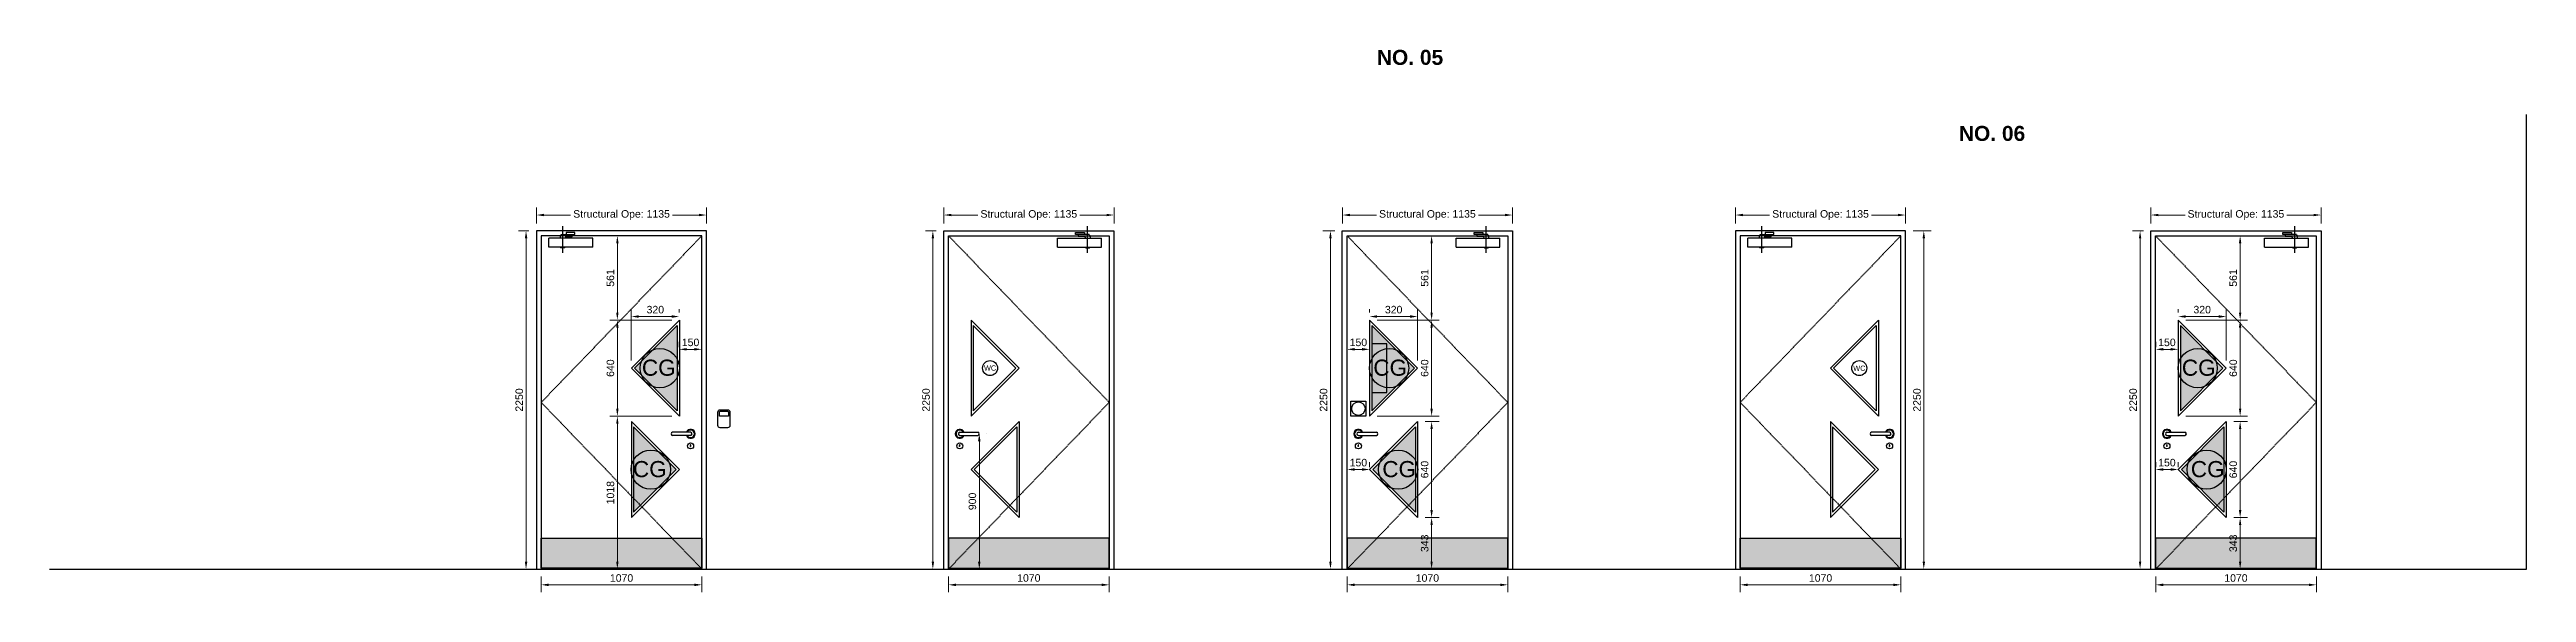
# Model space of a CAD drawing. Header units: inches. Extents: x -48459 to 205009, y 10398 to 54474.
# Drawn here: x 78945 to 95457, y 24313 to 27925 of the extents above; entities that cross this region are included whole.
import ezdxf

# ---------------------------------------------------------------- set-up
doc = ezdxf.new("R2010")
doc.units = ezdxf.units.IN
doc.header["$MEASUREMENT"] = 0
doc.linetypes.add('14-08 - Household Unit Master X-ref$0$DASHED2', pattern=[9.525, 6.35, -3.175])
for name, color, linetype in [('AR- ROOM NAMES', 3, 'Continuous'), ('AR-DOOR-', 8, 'Continuous'), ('AR-DOOR-HATCH', 9, 'Continuous'), ('AR-TEXT-DOORS', 8, 'Continuous'), ('AR-WALL-EXLF-2', 2, 'Continuous'), ('MS-DIM', 8, 'Continuous'), ('QSS ELEVATION 2', 2, 'Continuous'), ('QSS ELEVATION 4', 8, 'Continuous')]:
    doc.layers.add(name, color=color, linetype=linetype)
doc.layers.add('Non Plotted', color=255, linetype='Continuous', lineweight=5, plot=False)
doc.styles.add('Arial', font='arial.ttf')
doc.styles.add('MS_1.200_6.0mm', font='arial.ttf', dxfattribs={"height": 1200})
doc.styles.add('PS_5mm', font='arial.ttf', dxfattribs={"height": 5})
doc.dimstyles.new('MS_1.20_2.5mm', dxfattribs={"dimtxt": 50, "dimasz": 50, "dimexe": 50, "dimexo": 50, "dimgap": 20, "dimtad": 1, "dimtoh": 1, "dimdec": 0, "dimdsep": 46, "dimtxsty": 'Arial', "dimcen": 50, "dimclrd": 256, "dimclre": 256, "dimclrt": 4, "dimadec": 0, "dimazin": 0, "dimtfac": 1, "dimtdec": 0, "dimtix": 1, "dimtmove": 2, "dimatfit": 2, "dimfxl": 1, "dimlwd": 18, "dimlwe": 18, "dimarcsym": 0})

msp = doc.modelspace()

# ---------------------------------------------------------------- texts
at = {"layer": 'AR-TEXT-DOORS', "width": 502.397, "style": 'MS_1.200_6.0mm'}
for s, insert, char_height, attachment_point in [('CG', (83118.5, 25861.7), 107.35, 3), ('WC', (85174.1, 25823.1), 35, 1), ('CG', (87769.4, 25861.7), 107.35, 1), ('WC', (90968.7, 25821.7), 35, 1), ('CG', (93159.5, 25861.7), 107.35, 1), ('CG', (83058.7, 25186.7), 107.35, 3), ('CG', (87829.2, 25186.7), 107.35, 1), ('CG', (93219.2, 25186.7), 107.35, 1)]:
    msp.add_mtext(s, dxfattribs=dict(at, insert=insert, char_height=char_height, attachment_point=attachment_point))
at = {"layer": 'Non Plotted', "char_height": 200, "width": 1854.146, "attachment_point": 1, "style": 'PS_5mm'}
for s, insert in [('{\\fArial|b1|i0|c0|p34;\\H0.5x;NO. 05}', (87792.8, 27923.3)), ('{\\fArial|b1|i0|c0|p34;\\H0.5x;NO. 06}', (91672.8, 27417.1))]:
    msp.add_mtext(s, dxfattribs=dict(at, insert=insert))

# ---------------------------------------------------------------- blocks, each defined once
blk = doc.blocks.new('*D275')
at = {"layer": 'Defpoints', "color": 0, "transparency": 16777216}
for p in [(86041, 26824), (84906, 26718), (86041, 26718)]:
    blk.add_point(p, dxfattribs=at)
at = {"layer": 'MS-DIM', "lineweight": 18, "transparency": 16777216}
for p, q in [((84906, 26768), (84906, 26874)), ((84956, 26824), (85134, 26824)), ((85991, 26824), (85812, 26824)), ((86041, 26768), (86041, 26874))]:
    blk.add_line(p, q, dxfattribs=at)
at = {"layer": 'MS-DIM', "transparency": 16777216}
for points in [[(84956, 26832), (84956, 26816), (84906, 26824)], [(85991, 26832), (85991, 26816), (86041, 26824)]]:
    blk.add_solid(points, dxfattribs=at)
at = {"layer": 'MS-DIM', "color": 4, "transparency": 16777216, "insert": (85473, 26824), "char_height": 50, "attachment_point": 5, "style": 'Arial'}
blk.add_mtext('Structural Ope: 1135', dxfattribs=at)
blk = doc.blocks.new('*D276')
at = {"layer": 'Defpoints', "color": 0, "transparency": 16777216}
for p in [(84906, 26718), (84833, 24468), (84906, 24468)]:
    blk.add_point(p, dxfattribs=at)
at = {"layer": 'MS-DIM', "lineweight": 18, "transparency": 16777216}
for p, q in [((84856, 26718), (84783, 26718)), ((84833, 26668), (84833, 24518)), ((84856, 24468), (84783, 24468))]:
    blk.add_line(p, q, dxfattribs=at)
at = {"layer": 'MS-DIM', "transparency": 16777216}
for points in [[(84825, 26668), (84842, 26668), (84833, 26718)], [(84825, 24518), (84842, 24518), (84833, 24468)]]:
    blk.add_solid(points, dxfattribs=at)
at = {"layer": 'MS-DIM', "color": 4, "transparency": 16777216, "insert": (84788, 25593), "char_height": 50, "attachment_point": 5, "rotation": 90, "style": 'Arial'}
blk.add_mtext('2250', dxfattribs=at)
blk = doc.blocks.new('*D277')
at = {"layer": 'Defpoints', "color": 0, "transparency": 16777216}
for p in [(84938, 24468), (86009, 24468), (86009, 24363)]:
    blk.add_point(p, dxfattribs=at)
at = {"layer": 'MS-DIM', "lineweight": 18, "transparency": 16777216}
for p, q in [((84938, 24418), (84938, 24313)), ((84988, 24363), (85959, 24363)), ((86009, 24418), (86009, 24313))]:
    blk.add_line(p, q, dxfattribs=at)
at = {"layer": 'MS-DIM', "transparency": 16777216}
for points in [[(84988, 24371), (84988, 24354), (84938, 24363)], [(85959, 24371), (85959, 24354), (86009, 24363)]]:
    blk.add_solid(points, dxfattribs=at)
at = {"layer": 'MS-DIM', "color": 4, "transparency": 16777216, "insert": (85473, 24408), "char_height": 50, "attachment_point": 5, "style": 'Arial'}
blk.add_mtext('1070', dxfattribs=at)
blk = doc.blocks.new('*D279')
at = {"layer": 'Defpoints', "color": 0, "transparency": 16777216}
for p in [(85143, 25368), (85143, 24468), (85143, 24468)]:
    blk.add_point(p, dxfattribs=at)
at = {"layer": 'MS-DIM', "lineweight": 18, "transparency": 16777216}
for p, q in [((85143, 25318), (85143, 24518)), ((85193, 25368), (85193, 25368)), ((85193, 24468), (85193, 24468))]:
    blk.add_line(p, q, dxfattribs=at)
at = {"layer": 'MS-DIM', "transparency": 16777216}
for points in [[(85134, 25318), (85151, 25318), (85143, 25368)], [(85134, 24518), (85151, 24518), (85143, 24468)]]:
    blk.add_solid(points, dxfattribs=at)
at = {"layer": 'MS-DIM', "color": 4, "transparency": 16777216, "insert": (85097, 24918), "char_height": 50, "attachment_point": 5, "rotation": 90, "style": 'Arial'}
blk.add_mtext('900', dxfattribs=at)
blk = doc.blocks.new('*D280')
at = {"layer": 'Defpoints', "color": 0, "transparency": 16777216}
for p in [(82190, 26824), (82190, 26718), (83325, 26718)]:
    blk.add_point(p, dxfattribs=at)
at = {"layer": 'MS-DIM', "lineweight": 18, "transparency": 16777216}
for p, q in [((82190, 26768), (82190, 26874)), ((82240, 26824), (82418, 26824)), ((83275, 26824), (83097, 26824)), ((83325, 26768), (83325, 26874))]:
    blk.add_line(p, q, dxfattribs=at)
at = {"layer": 'MS-DIM', "transparency": 16777216}
for points in [[(82240, 26832), (82240, 26816), (82190, 26824)], [(83275, 26832), (83275, 26816), (83325, 26824)]]:
    blk.add_solid(points, dxfattribs=at)
at = {"layer": 'MS-DIM', "color": 4, "transparency": 16777216, "insert": (82758, 26824), "char_height": 50, "attachment_point": 5, "style": 'Arial'}
blk.add_mtext('Structural Ope: 1135', dxfattribs=at)
blk = doc.blocks.new('*D281')
at = {"layer": 'Defpoints', "color": 0, "transparency": 16777216}
for p in [(82222, 24468), (83293, 24468), (82222, 24363)]:
    blk.add_point(p, dxfattribs=at)
at = {"layer": 'MS-DIM', "lineweight": 18, "transparency": 16777216}
for p, q in [((82222, 24418), (82222, 24313)), ((83243, 24363), (82272, 24363)), ((83293, 24418), (83293, 24313))]:
    blk.add_line(p, q, dxfattribs=at)
at = {"layer": 'MS-DIM', "transparency": 16777216}
for points in [[(82272, 24371), (82272, 24354), (82222, 24363)], [(83243, 24371), (83243, 24354), (83293, 24363)]]:
    blk.add_solid(points, dxfattribs=at)
at = {"layer": 'MS-DIM', "color": 4, "transparency": 16777216, "insert": (82758, 24408), "char_height": 50, "attachment_point": 5, "style": 'Arial'}
blk.add_mtext('1070', dxfattribs=at)
blk = doc.blocks.new('*D282')
at = {"layer": 'Defpoints', "color": 0, "transparency": 16777216}
for p in [(88698, 26824), (87563, 26718), (88698, 26718)]:
    blk.add_point(p, dxfattribs=at)
at = {"layer": 'MS-DIM', "lineweight": 18, "transparency": 16777216}
for p, q in [((87563, 26768), (87563, 26874)), ((87613, 26824), (87791, 26824)), ((88648, 26824), (88470, 26824)), ((88698, 26768), (88698, 26874))]:
    blk.add_line(p, q, dxfattribs=at)
at = {"layer": 'MS-DIM', "transparency": 16777216}
for points in [[(87613, 26832), (87613, 26816), (87563, 26824)], [(88648, 26832), (88648, 26816), (88698, 26824)]]:
    blk.add_solid(points, dxfattribs=at)
at = {"layer": 'MS-DIM', "color": 4, "transparency": 16777216, "insert": (88130, 26824), "char_height": 50, "attachment_point": 5, "style": 'Arial'}
blk.add_mtext('Structural Ope: 1135', dxfattribs=at)
blk = doc.blocks.new('*D283')
at = {"layer": 'Defpoints', "color": 0, "transparency": 16777216}
for p in [(87563, 26718), (87484, 24468), (87563, 24468)]:
    blk.add_point(p, dxfattribs=at)
at = {"layer": 'MS-DIM', "lineweight": 18, "transparency": 16777216}
for p, q in [((87513, 26718), (87434, 26718)), ((87484, 26668), (87484, 24518)), ((87513, 24468), (87434, 24468))]:
    blk.add_line(p, q, dxfattribs=at)
at = {"layer": 'MS-DIM', "transparency": 16777216}
for points in [[(87475, 26668), (87492, 26668), (87484, 26718)], [(87475, 24518), (87492, 24518), (87484, 24468)]]:
    blk.add_solid(points, dxfattribs=at)
at = {"layer": 'MS-DIM', "color": 4, "transparency": 16777216, "insert": (87438, 25593), "char_height": 50, "attachment_point": 5, "rotation": 90, "style": 'Arial'}
blk.add_mtext('2250', dxfattribs=at)
blk = doc.blocks.new('*D284')
at = {"layer": 'Defpoints', "color": 0, "transparency": 16777216}
for p in [(87595, 24468), (88666, 24468), (88666, 24363)]:
    blk.add_point(p, dxfattribs=at)
at = {"layer": 'MS-DIM', "lineweight": 18, "transparency": 16777216}
for p, q in [((87595, 24418), (87595, 24313)), ((87645, 24363), (88616, 24363)), ((88666, 24418), (88666, 24313))]:
    blk.add_line(p, q, dxfattribs=at)
at = {"layer": 'MS-DIM', "transparency": 16777216}
for points in [[(87645, 24371), (87645, 24354), (87595, 24363)], [(88616, 24371), (88616, 24354), (88666, 24363)]]:
    blk.add_solid(points, dxfattribs=at)
at = {"layer": 'MS-DIM', "color": 4, "transparency": 16777216, "insert": (88130, 24408), "char_height": 50, "attachment_point": 5, "style": 'Arial'}
blk.add_mtext('1070', dxfattribs=at)
blk = doc.blocks.new('*D285')
at = {"layer": 'Defpoints', "color": 0, "transparency": 16777216}
for p in [(90183, 26824), (90183, 26718), (91318, 26718)]:
    blk.add_point(p, dxfattribs=at)
at = {"layer": 'MS-DIM', "lineweight": 18, "transparency": 16777216}
for p, q in [((90183, 26768), (90183, 26874)), ((90233, 26824), (90411, 26824)), ((91268, 26824), (91090, 26824)), ((91318, 26768), (91318, 26874))]:
    blk.add_line(p, q, dxfattribs=at)
at = {"layer": 'MS-DIM', "transparency": 16777216}
for points in [[(90233, 26832), (90233, 26816), (90183, 26824)], [(91268, 26832), (91268, 26816), (91318, 26824)]]:
    blk.add_solid(points, dxfattribs=at)
at = {"layer": 'MS-DIM', "color": 4, "transparency": 16777216, "insert": (90751, 26824), "char_height": 50, "attachment_point": 5, "style": 'Arial'}
blk.add_mtext('Structural Ope: 1135', dxfattribs=at)
blk = doc.blocks.new('*D286')
at = {"layer": 'Defpoints', "color": 0, "transparency": 16777216}
for p in [(91318, 26718), (91318, 24468), (91439, 24468)]:
    blk.add_point(p, dxfattribs=at)
at = {"layer": 'MS-DIM', "lineweight": 18, "transparency": 16777216}
for p, q in [((91368, 26718), (91489, 26718)), ((91439, 26668), (91439, 24518)), ((91368, 24468), (91489, 24468))]:
    blk.add_line(p, q, dxfattribs=at)
at = {"layer": 'MS-DIM', "transparency": 16777216}
for points in [[(91431, 26668), (91448, 26668), (91439, 26718)], [(91431, 24518), (91448, 24518), (91439, 24468)]]:
    blk.add_solid(points, dxfattribs=at)
at = {"layer": 'MS-DIM', "color": 4, "transparency": 16777216, "insert": (91394, 25593), "char_height": 50, "attachment_point": 5, "rotation": 90, "style": 'Arial'}
blk.add_mtext('2250', dxfattribs=at)
blk = doc.blocks.new('*D287')
at = {"layer": 'Defpoints', "color": 0, "transparency": 16777216}
for p in [(90215, 24468), (91286, 24468), (90215, 24363)]:
    blk.add_point(p, dxfattribs=at)
at = {"layer": 'MS-DIM', "lineweight": 18, "transparency": 16777216}
for p, q in [((90215, 24418), (90215, 24313)), ((91236, 24363), (90265, 24363)), ((91286, 24418), (91286, 24313))]:
    blk.add_line(p, q, dxfattribs=at)
at = {"layer": 'MS-DIM', "transparency": 16777216}
for points in [[(90265, 24371), (90265, 24354), (90215, 24363)], [(91236, 24371), (91236, 24354), (91286, 24363)]]:
    blk.add_solid(points, dxfattribs=at)
at = {"layer": 'MS-DIM', "color": 4, "transparency": 16777216, "insert": (90751, 24408), "char_height": 50, "attachment_point": 5, "style": 'Arial'}
blk.add_mtext('1070', dxfattribs=at)
blk = doc.blocks.new('A$C71843C44')
at = {"layer": 'AR-DOOR-HATCH'}
blk.add_lwpolyline([(0, 100), (100, 100), (100, 0), (0, 0)], close=True, dxfattribs=at)
blk.add_circle((50, 50), 44.4, dxfattribs=at)
blk = doc.blocks.new('*D288')
at = {"layer": 'Defpoints', "color": 0, "transparency": 16777216}
for p in [(94088, 26824), (92953, 26718), (94088, 26718)]:
    blk.add_point(p, dxfattribs=at)
at = {"layer": 'MS-DIM', "lineweight": 18, "transparency": 16777216}
for p, q in [((92953, 26768), (92953, 26874)), ((93003, 26824), (93181, 26824)), ((94038, 26824), (93860, 26824)), ((94088, 26768), (94088, 26874))]:
    blk.add_line(p, q, dxfattribs=at)
at = {"layer": 'MS-DIM', "transparency": 16777216}
for points in [[(93003, 26832), (93003, 26816), (92953, 26824)], [(94038, 26832), (94038, 26816), (94088, 26824)]]:
    blk.add_solid(points, dxfattribs=at)
at = {"layer": 'MS-DIM', "color": 4, "transparency": 16777216, "insert": (93520, 26824), "char_height": 50, "attachment_point": 5, "style": 'Arial'}
blk.add_mtext('Structural Ope: 1135', dxfattribs=at)
blk = doc.blocks.new('*D289')
at = {"layer": 'Defpoints', "color": 0, "transparency": 16777216}
for p in [(92953, 26718), (92881, 24468), (92953, 24468)]:
    blk.add_point(p, dxfattribs=at)
at = {"layer": 'MS-DIM', "lineweight": 18, "transparency": 16777216}
for p, q in [((92903, 26718), (92831, 26718)), ((92881, 26668), (92881, 24518)), ((92903, 24468), (92831, 24468))]:
    blk.add_line(p, q, dxfattribs=at)
at = {"layer": 'MS-DIM', "transparency": 16777216}
for points in [[(92873, 26668), (92889, 26668), (92881, 26718)], [(92873, 24518), (92889, 24518), (92881, 24468)]]:
    blk.add_solid(points, dxfattribs=at)
at = {"layer": 'MS-DIM', "color": 4, "transparency": 16777216, "insert": (92835, 25593), "char_height": 50, "attachment_point": 5, "rotation": 90, "style": 'Arial'}
blk.add_mtext('2250', dxfattribs=at)
blk = doc.blocks.new('*D290')
at = {"layer": 'Defpoints', "color": 0, "transparency": 16777216}
for p in [(92985, 24468), (94056, 24468), (94056, 24363)]:
    blk.add_point(p, dxfattribs=at)
at = {"layer": 'MS-DIM', "lineweight": 18, "transparency": 16777216}
for p, q in [((92985, 24418), (92985, 24313)), ((93035, 24363), (94006, 24363)), ((94056, 24418), (94056, 24313))]:
    blk.add_line(p, q, dxfattribs=at)
at = {"layer": 'MS-DIM', "transparency": 16777216}
for points in [[(93035, 24371), (93035, 24354), (92985, 24363)], [(94006, 24371), (94006, 24354), (94056, 24363)]]:
    blk.add_solid(points, dxfattribs=at)
at = {"layer": 'MS-DIM', "color": 4, "transparency": 16777216, "insert": (93520, 24408), "char_height": 50, "attachment_point": 5, "style": 'Arial'}
blk.add_mtext('1070', dxfattribs=at)
blk = doc.blocks.new('*D291')
at = {"layer": 'Defpoints', "color": 0, "transparency": 16777216}
for p in [(92985, 25930), (92985, 25895), (93135, 25895)]:
    blk.add_point(p, dxfattribs=at)
at = {"layer": 'MS-DIM', "lineweight": 18, "transparency": 16777216}
for p, q in [((92985, 25945), (92985, 25980)), ((93085, 25930), (93035, 25930)), ((93135, 25945), (93135, 25980))]:
    blk.add_line(p, q, dxfattribs=at)
at = {"layer": 'MS-DIM', "transparency": 16777216}
for points in [[(93035, 25939), (93035, 25922), (92985, 25930)], [(93085, 25939), (93085, 25922), (93135, 25930)]]:
    blk.add_solid(points, dxfattribs=at)
at = {"layer": 'MS-DIM', "color": 4, "transparency": 16777216, "insert": (93060, 25976), "char_height": 50, "attachment_point": 5, "style": 'Arial'}
blk.add_mtext('150', dxfattribs=at)
blk = doc.blocks.new('*D292')
at = {"layer": 'Defpoints', "color": 0, "transparency": 16777216}
for p in [(93135, 26125), (93135, 25485), (93548, 25485)]:
    blk.add_point(p, dxfattribs=at)
at = {"layer": 'MS-DIM', "lineweight": 18, "transparency": 16777216}
for p, q in [((93185, 26125), (93598, 26125)), ((93548, 26075), (93548, 25535)), ((93185, 25485), (93598, 25485))]:
    blk.add_line(p, q, dxfattribs=at)
at = {"layer": 'MS-DIM', "transparency": 16777216}
for points in [[(93540, 26075), (93556, 26075), (93548, 26125)], [(93540, 25535), (93556, 25535), (93548, 25485)]]:
    blk.add_solid(points, dxfattribs=at)
at = {"layer": 'MS-DIM', "color": 4, "transparency": 16777216, "insert": (93502, 25805), "char_height": 50, "attachment_point": 5, "rotation": 90, "style": 'Arial'}
blk.add_mtext('640', dxfattribs=at)
blk = doc.blocks.new('*D293')
at = {"layer": 'Defpoints', "color": 0, "transparency": 16777216}
for p in [(93547, 26686), (93548, 26125), (93548, 26125)]:
    blk.add_point(p, dxfattribs=at)
at = {"layer": 'MS-DIM', "lineweight": 18, "transparency": 16777216}
for p, q in [((93548, 26636), (93548, 26175)), ((93597, 26686), (93598, 26686)), ((93598, 26125), (93598, 26125))]:
    blk.add_line(p, q, dxfattribs=at)
at = {"layer": 'MS-DIM', "transparency": 16777216}
for points in [[(93540, 26636), (93556, 26636), (93548, 26686)], [(93540, 26175), (93556, 26175), (93548, 26125)]]:
    blk.add_solid(points, dxfattribs=at)
at = {"layer": 'MS-DIM', "color": 4, "transparency": 16777216, "insert": (93502, 26405), "char_height": 50, "attachment_point": 5, "rotation": 90, "style": 'Arial'}
blk.add_mtext('561', dxfattribs=at)
blk = doc.blocks.new('*D294')
at = {"layer": 'Defpoints', "color": 0, "transparency": 16777216}
for p in [(93135, 26148), (93135, 26125), (93455, 25805)]:
    blk.add_point(p, dxfattribs=at)
at = {"layer": 'MS-DIM', "lineweight": 18, "transparency": 16777216}
for p, q in [((93135, 26175), (93135, 26198)), ((93405, 26148), (93185, 26148)), ((93455, 25855), (93455, 26198))]:
    blk.add_line(p, q, dxfattribs=at)
at = {"layer": 'MS-DIM', "transparency": 16777216}
for points in [[(93185, 26157), (93185, 26140), (93135, 26148)], [(93405, 26157), (93405, 26140), (93455, 26148)]]:
    blk.add_solid(points, dxfattribs=at)
at = {"layer": 'MS-DIM', "color": 4, "transparency": 16777216, "insert": (93295, 26194), "char_height": 50, "attachment_point": 5, "style": 'Arial'}
blk.add_mtext('320', dxfattribs=at)
blk = doc.blocks.new('*D295')
at = {"layer": 'Defpoints', "color": 0, "transparency": 16777216}
for p in [(87595, 25930), (87595, 25895), (87745, 25895)]:
    blk.add_point(p, dxfattribs=at)
at = {"layer": 'MS-DIM', "lineweight": 18, "transparency": 16777216}
for p, q in [((87595, 25945), (87595, 25980)), ((87695, 25930), (87645, 25930)), ((87745, 25945), (87745, 25980))]:
    blk.add_line(p, q, dxfattribs=at)
at = {"layer": 'MS-DIM', "transparency": 16777216}
for points in [[(87645, 25939), (87645, 25922), (87595, 25930)], [(87695, 25939), (87695, 25922), (87745, 25930)]]:
    blk.add_solid(points, dxfattribs=at)
at = {"layer": 'MS-DIM', "color": 4, "transparency": 16777216, "insert": (87670, 25976), "char_height": 50, "attachment_point": 5, "style": 'Arial'}
blk.add_mtext('150', dxfattribs=at)
blk = doc.blocks.new('*D296')
at = {"layer": 'Defpoints', "color": 0, "transparency": 16777216}
for p in [(87745, 26125), (87745, 25485), (88158, 25485)]:
    blk.add_point(p, dxfattribs=at)
at = {"layer": 'MS-DIM', "lineweight": 18, "transparency": 16777216}
for p, q in [((87795, 26125), (88208, 26125)), ((88158, 26075), (88158, 25535)), ((87795, 25485), (88208, 25485))]:
    blk.add_line(p, q, dxfattribs=at)
at = {"layer": 'MS-DIM', "transparency": 16777216}
for points in [[(88150, 26075), (88166, 26075), (88158, 26125)], [(88150, 25535), (88166, 25535), (88158, 25485)]]:
    blk.add_solid(points, dxfattribs=at)
at = {"layer": 'MS-DIM', "color": 4, "transparency": 16777216, "insert": (88112, 25805), "char_height": 50, "attachment_point": 5, "rotation": 90, "style": 'Arial'}
blk.add_mtext('640', dxfattribs=at)
blk = doc.blocks.new('*D297')
at = {"layer": 'Defpoints', "color": 0, "transparency": 16777216}
for p in [(88157, 26686), (88158, 26125), (88158, 26125)]:
    blk.add_point(p, dxfattribs=at)
at = {"layer": 'MS-DIM', "lineweight": 18, "transparency": 16777216}
for p, q in [((88158, 26636), (88158, 26175)), ((88207, 26686), (88208, 26686)), ((88208, 26125), (88208, 26125))]:
    blk.add_line(p, q, dxfattribs=at)
at = {"layer": 'MS-DIM', "transparency": 16777216}
for points in [[(88150, 26636), (88166, 26636), (88158, 26686)], [(88150, 26175), (88166, 26175), (88158, 26125)]]:
    blk.add_solid(points, dxfattribs=at)
at = {"layer": 'MS-DIM', "color": 4, "transparency": 16777216, "insert": (88112, 26405), "char_height": 50, "attachment_point": 5, "rotation": 90, "style": 'Arial'}
blk.add_mtext('561', dxfattribs=at)
blk = doc.blocks.new('*D298')
at = {"layer": 'Defpoints', "color": 0, "transparency": 16777216}
for p in [(87745, 26148), (87745, 26125), (88065, 25805)]:
    blk.add_point(p, dxfattribs=at)
at = {"layer": 'MS-DIM', "lineweight": 18, "transparency": 16777216}
for p, q in [((87745, 26175), (87745, 26198)), ((88015, 26148), (87795, 26148)), ((88065, 25855), (88065, 26198))]:
    blk.add_line(p, q, dxfattribs=at)
at = {"layer": 'MS-DIM', "transparency": 16777216}
for points in [[(87795, 26157), (87795, 26140), (87745, 26148)], [(88015, 26157), (88015, 26140), (88065, 26148)]]:
    blk.add_solid(points, dxfattribs=at)
at = {"layer": 'MS-DIM', "color": 4, "transparency": 16777216, "insert": (87905, 26194), "char_height": 50, "attachment_point": 5, "style": 'Arial'}
blk.add_mtext('320', dxfattribs=at)
blk = doc.blocks.new('*D299')
at = {"layer": 'Defpoints', "color": 0, "transparency": 16777216}
for p in [(83293, 25930), (83143, 25895), (83293, 25895)]:
    blk.add_point(p, dxfattribs=at)
at = {"layer": 'MS-DIM', "lineweight": 18, "transparency": 16777216}
for p, q in [((83143, 25945), (83143, 25980)), ((83193, 25930), (83243, 25930)), ((83293, 25945), (83293, 25980))]:
    blk.add_line(p, q, dxfattribs=at)
at = {"layer": 'MS-DIM', "transparency": 16777216}
for points in [[(83193, 25939), (83193, 25922), (83143, 25930)], [(83243, 25939), (83243, 25922), (83293, 25930)]]:
    blk.add_solid(points, dxfattribs=at)
at = {"layer": 'MS-DIM', "color": 4, "transparency": 16777216, "insert": (83218, 25976), "char_height": 50, "attachment_point": 5, "style": 'Arial'}
blk.add_mtext('150', dxfattribs=at)
blk = doc.blocks.new('*D300')
at = {"layer": 'Defpoints', "color": 0, "transparency": 16777216}
for p in [(83143, 26125), (82730, 25485), (83143, 25485)]:
    blk.add_point(p, dxfattribs=at)
at = {"layer": 'MS-DIM', "lineweight": 18, "transparency": 16777216}
for p, q in [((83093, 26125), (82680, 26125)), ((82730, 26075), (82730, 25535)), ((83093, 25485), (82680, 25485))]:
    blk.add_line(p, q, dxfattribs=at)
at = {"layer": 'MS-DIM', "transparency": 16777216}
for points in [[(82722, 26075), (82738, 26075), (82730, 26125)], [(82722, 25535), (82738, 25535), (82730, 25485)]]:
    blk.add_solid(points, dxfattribs=at)
at = {"layer": 'MS-DIM', "color": 4, "transparency": 16777216, "insert": (82684, 25805), "char_height": 50, "attachment_point": 5, "rotation": 90, "style": 'Arial'}
blk.add_mtext('640', dxfattribs=at)
blk = doc.blocks.new('*D301')
at = {"layer": 'Defpoints', "color": 0, "transparency": 16777216}
for p in [(82731, 26686), (82730, 26125), (82730, 26125)]:
    blk.add_point(p, dxfattribs=at)
at = {"layer": 'MS-DIM', "lineweight": 18, "transparency": 16777216}
for p, q in [((82681, 26686), (82680, 26686)), ((82730, 26636), (82730, 26175)), ((82680, 26125), (82680, 26125))]:
    blk.add_line(p, q, dxfattribs=at)
at = {"layer": 'MS-DIM', "transparency": 16777216}
for points in [[(82722, 26636), (82738, 26636), (82730, 26686)], [(82722, 26175), (82738, 26175), (82730, 26125)]]:
    blk.add_solid(points, dxfattribs=at)
at = {"layer": 'MS-DIM', "color": 4, "transparency": 16777216, "insert": (82684, 26405), "char_height": 50, "attachment_point": 5, "rotation": 90, "style": 'Arial'}
blk.add_mtext('561', dxfattribs=at)
blk = doc.blocks.new('*D302')
at = {"layer": 'Defpoints', "color": 0, "transparency": 16777216}
for p in [(83143, 26148), (83143, 26125), (82823, 25805)]:
    blk.add_point(p, dxfattribs=at)
at = {"layer": 'MS-DIM', "lineweight": 18, "transparency": 16777216}
for p, q in [((82823, 25855), (82823, 26198)), ((82873, 26148), (83093, 26148)), ((83143, 26175), (83143, 26198))]:
    blk.add_line(p, q, dxfattribs=at)
at = {"layer": 'MS-DIM', "transparency": 16777216}
for points in [[(82873, 26157), (82873, 26140), (82823, 26148)], [(83093, 26157), (83093, 26140), (83143, 26148)]]:
    blk.add_solid(points, dxfattribs=at)
at = {"layer": 'MS-DIM', "color": 4, "transparency": 16777216, "insert": (82983, 26194), "char_height": 50, "attachment_point": 5, "style": 'Arial'}
blk.add_mtext('320', dxfattribs=at)
blk = doc.blocks.new('*D303')
at = {"layer": 'Defpoints', "color": 0, "transparency": 16777216}
for p in [(82730, 25485), (82730, 24468), (82730, 24468)]:
    blk.add_point(p, dxfattribs=at)
at = {"layer": 'MS-DIM', "lineweight": 18, "transparency": 16777216}
for p, q in [((82680, 25485), (82680, 25485)), ((82730, 25435), (82730, 24518)), ((82680, 24468), (82680, 24468))]:
    blk.add_line(p, q, dxfattribs=at)
at = {"layer": 'MS-DIM', "transparency": 16777216}
for points in [[(82722, 25435), (82738, 25435), (82730, 25485)], [(82722, 24518), (82738, 24518), (82730, 24468)]]:
    blk.add_solid(points, dxfattribs=at)
at = {"layer": 'MS-DIM', "color": 4, "transparency": 16777216, "insert": (82684, 24976), "char_height": 50, "attachment_point": 5, "rotation": 90, "style": 'Arial'}
blk.add_mtext('1018', dxfattribs=at)
blk = doc.blocks.new('*D317')
at = {"layer": 'Defpoints', "color": 0, "transparency": 16777216}
for p in [(82190, 26718), (82121, 24468), (82190, 24468)]:
    blk.add_point(p, dxfattribs=at)
at = {"layer": 'MS-DIM', "lineweight": 18, "transparency": 16777216}
for p, q in [((82140, 26718), (82071, 26718)), ((82121, 26668), (82121, 24518)), ((82140, 24468), (82071, 24468))]:
    blk.add_line(p, q, dxfattribs=at)
at = {"layer": 'MS-DIM', "transparency": 16777216}
for points in [[(82113, 26668), (82130, 26668), (82121, 26718)], [(82113, 24518), (82130, 24518), (82121, 24468)]]:
    blk.add_solid(points, dxfattribs=at)
at = {"layer": 'MS-DIM', "color": 4, "transparency": 16777216, "insert": (82076, 25593), "char_height": 50, "attachment_point": 5, "rotation": 90, "style": 'Arial'}
blk.add_mtext('2250', dxfattribs=at)
blk = doc.blocks.new('*D318')
at = {"layer": 'Defpoints', "color": 0, "transparency": 16777216}
for p in [(87595, 25130), (87595, 25095), (87745, 25095)]:
    blk.add_point(p, dxfattribs=at)
at = {"layer": 'MS-DIM', "lineweight": 18, "transparency": 16777216}
for p, q in [((87595, 25145), (87595, 25180)), ((87695, 25130), (87645, 25130)), ((87745, 25145), (87745, 25180))]:
    blk.add_line(p, q, dxfattribs=at)
at = {"layer": 'MS-DIM', "transparency": 16777216}
for points in [[(87645, 25139), (87645, 25122), (87595, 25130)], [(87695, 25139), (87695, 25122), (87745, 25130)]]:
    blk.add_solid(points, dxfattribs=at)
at = {"layer": 'MS-DIM', "color": 4, "transparency": 16777216, "insert": (87670, 25176), "char_height": 50, "attachment_point": 5, "style": 'Arial'}
blk.add_mtext('150', dxfattribs=at)
blk = doc.blocks.new('*D319')
at = {"layer": 'Defpoints', "color": 0, "transparency": 16777216}
for p in [(88065, 24810), (88065, 24468), (88158, 24468)]:
    blk.add_point(p, dxfattribs=at)
at = {"layer": 'MS-DIM', "lineweight": 18, "transparency": 16777216}
for p, q in [((88115, 24810), (88208, 24810)), ((88158, 24760), (88158, 24518)), ((88115, 24468), (88208, 24468))]:
    blk.add_line(p, q, dxfattribs=at)
at = {"layer": 'MS-DIM', "transparency": 16777216}
for points in [[(88150, 24760), (88166, 24760), (88158, 24810)], [(88150, 24518), (88166, 24518), (88158, 24468)]]:
    blk.add_solid(points, dxfattribs=at)
at = {"layer": 'MS-DIM', "color": 4, "transparency": 16777216, "insert": (88112, 24639), "char_height": 50, "attachment_point": 5, "rotation": 90, "style": 'Arial'}
blk.add_mtext('343', dxfattribs=at)
blk = doc.blocks.new('*D320')
at = {"layer": 'Defpoints', "color": 0, "transparency": 16777216}
for p in [(88065, 25450), (88065, 24810), (88158, 24810)]:
    blk.add_point(p, dxfattribs=at)
at = {"layer": 'MS-DIM', "lineweight": 18, "transparency": 16777216}
for p, q in [((88115, 25450), (88208, 25450)), ((88158, 25400), (88158, 24860)), ((88115, 24810), (88208, 24810))]:
    blk.add_line(p, q, dxfattribs=at)
at = {"layer": 'MS-DIM', "transparency": 16777216}
for points in [[(88150, 25400), (88166, 25400), (88158, 25450)], [(88150, 24860), (88166, 24860), (88158, 24810)]]:
    blk.add_solid(points, dxfattribs=at)
at = {"layer": 'MS-DIM', "color": 4, "transparency": 16777216, "insert": (88112, 25130), "char_height": 50, "attachment_point": 5, "rotation": 90, "style": 'Arial'}
blk.add_mtext('640', dxfattribs=at)
blk = doc.blocks.new('*D321')
at = {"layer": 'Defpoints', "color": 0, "transparency": 16777216}
for p in [(92985, 25130), (92985, 25095), (93135, 25095)]:
    blk.add_point(p, dxfattribs=at)
at = {"layer": 'MS-DIM', "lineweight": 18, "transparency": 16777216}
for p, q in [((92985, 25145), (92985, 25180)), ((93085, 25130), (93035, 25130)), ((93135, 25145), (93135, 25180))]:
    blk.add_line(p, q, dxfattribs=at)
at = {"layer": 'MS-DIM', "transparency": 16777216}
for points in [[(93035, 25139), (93035, 25122), (92985, 25130)], [(93085, 25139), (93085, 25122), (93135, 25130)]]:
    blk.add_solid(points, dxfattribs=at)
at = {"layer": 'MS-DIM', "color": 4, "transparency": 16777216, "insert": (93060, 25176), "char_height": 50, "attachment_point": 5, "style": 'Arial'}
blk.add_mtext('150', dxfattribs=at)
blk = doc.blocks.new('*D322')
at = {"layer": 'Defpoints', "color": 0, "transparency": 16777216}
for p in [(93455, 24810), (93455, 24468), (93548, 24468)]:
    blk.add_point(p, dxfattribs=at)
at = {"layer": 'MS-DIM', "lineweight": 18, "transparency": 16777216}
for p, q in [((93505, 24810), (93598, 24810)), ((93548, 24760), (93548, 24518)), ((93505, 24468), (93598, 24468))]:
    blk.add_line(p, q, dxfattribs=at)
at = {"layer": 'MS-DIM', "transparency": 16777216}
for points in [[(93540, 24760), (93556, 24760), (93548, 24810)], [(93540, 24518), (93556, 24518), (93548, 24468)]]:
    blk.add_solid(points, dxfattribs=at)
at = {"layer": 'MS-DIM', "color": 4, "transparency": 16777216, "insert": (93502, 24639), "char_height": 50, "attachment_point": 5, "rotation": 90, "style": 'Arial'}
blk.add_mtext('343', dxfattribs=at)
blk = doc.blocks.new('*D323')
at = {"layer": 'Defpoints', "color": 0, "transparency": 16777216}
for p in [(93455, 25450), (93455, 24810), (93548, 24810)]:
    blk.add_point(p, dxfattribs=at)
at = {"layer": 'MS-DIM', "lineweight": 18, "transparency": 16777216}
for p, q in [((93505, 25450), (93598, 25450)), ((93548, 25400), (93548, 24860)), ((93505, 24810), (93598, 24810))]:
    blk.add_line(p, q, dxfattribs=at)
at = {"layer": 'MS-DIM', "transparency": 16777216}
for points in [[(93540, 25400), (93556, 25400), (93548, 25450)], [(93540, 24860), (93556, 24860), (93548, 24810)]]:
    blk.add_solid(points, dxfattribs=at)
at = {"layer": 'MS-DIM', "color": 4, "transparency": 16777216, "insert": (93502, 25130), "char_height": 50, "attachment_point": 5, "rotation": 90, "style": 'Arial'}
blk.add_mtext('640', dxfattribs=at)

# ---------------------------------------------------------------- dimensions: what is measured, and where the dimension line sits
at = {"layer": 'MS-DIM'}
for base, p1, p2, picture, middle in [((82190.2, 26823.9), (83325.2, 26717.7), (82190.2, 26717.7), '*D280', (82757.7, 26823.9)), ((90183.1, 26823.9), (91318.1, 26717.7), (90183.1, 26717.7), '*D285', (90750.6, 26823.9))]:
    dim = msp.add_linear_dim(base=base, p1=p1, p2=p2, angle=180, text='Structural Ope: <>', dimstyle='MS_1.20_2.5mm', dxfattribs=at)
    dim.commit()
    dim.dimension.update_dxf_attribs({"geometry": picture, "text_midpoint": middle, "dimtype": 160})
for base, p1, p2, picture, middle in [((86040.6, 26823.9), (84905.6, 26717.7), (86040.6, 26717.7), '*D275', (85473.1, 26823.9)), ((88697.8, 26823.9), (87562.8, 26717.7), (88697.8, 26717.7), '*D282', (88130.3, 26823.9)), ((94087.8, 26823.9), (92952.8, 26717.7), (94087.8, 26717.7), '*D288', (93520.3, 26823.9))]:
    dim = msp.add_linear_dim(base=base, p1=p1, p2=p2, text='Structural Ope: <>', dimstyle='MS_1.20_2.5mm', dxfattribs=at)
    dim.commit()
    dim.dimension.update_dxf_attribs({"geometry": picture, "text_midpoint": middle, "dimtype": 160})
for base, p1, p2, angle, picture, middle in [((82121.4, 24467.7), (82190.2, 26717.7), (82190.2, 24467.7), 90, '*D317', (82075.9, 25592.7)), ((82729.9303491, 26125.2337041), (82730.9799406, 26685.7337042), (82729.9303491, 26125.2337041), 90, '*D301', (82684.4016998, 26405.4837041)), ((84833.5, 24467.7), (84905.6, 26717.7), (84905.6, 24467.7), 90, '*D276', (84788, 25592.7)), ((87483.5, 24467.7), (87562.8, 26717.7), (87562.8, 24467.7), 90, '*D283', (87438, 25592.7)), ((88157.9791165, 26125.2337041), (88156.9295251, 26685.7337042), (88157.9791165, 26125.2337041), 90, '*D297', (88112.4504671, 26405.4837041)), ((91439.3, 24467.7), (91318.1, 26717.7), (91318.1, 24467.7), 90, '*D286', (91393.7, 25592.7)), ((92880.9, 24467.7), (92952.8, 26717.7), (92952.8, 24467.7), 90, '*D289', (92835.4, 25592.7)), ((93548.0027094, 26125.2337041), (93546.953118, 26685.7337042), (93548.0027094, 26125.2337041), 90, '*D293', (93502.47406, 26405.4837041)), ((82729.9, 25485.2), (83143.2, 26125.2), (83143.2, 25485.2), 90, '*D300', (82684.4, 25805.2)), ((83143.2, 26148.4), (82823.2, 25805.2), (83143.2, 26125.2), 180, '*D302', (82983.2, 26194)), ((88158, 25485.2), (87744.8, 26125.2), (87744.8, 25485.2), 90, '*D296', (88112.5, 25805.2)), ((93548, 25485.2), (93134.8, 26125.2), (93134.8, 25485.2), 90, '*D292', (93502.5, 25805.2)), ((87594.8, 25930.4), (87744.8, 25894.9), (87594.8, 25894.9), 180, '*D295', (87669.8, 25975.9)), ((92984.8, 25930.4), (93134.8, 25894.9), (92984.8, 25894.9), 180, '*D291', (93059.8, 25975.9)), ((82729.9303491, 24467.7337041), (82729.9303491, 25485.2337041), (82729.9303491, 24467.7337041), 90, '*D303', (82684.4016998, 24976.4837041)), ((88158, 24810.2), (88064.8, 25450.2), (88064.8, 24810.2), 90, '*D320', (88112.5, 25130.2)), ((93548, 24810.2), (93454.8, 25450.2), (93454.8, 24810.2), 90, '*D323', (93502.5, 25130.2)), ((85142.6, 24467.7), (85142.6, 25367.7), (85142.6, 24467.7), 90, '*D279', (85097.1, 24917.7)), ((87594.8, 25130.2), (87744.8, 25094.7), (87594.8, 25094.7), 180, '*D318', (87669.8, 25175.8)), ((92984.8, 25130.2), (93134.8, 25094.7), (92984.8, 25094.7), 180, '*D321', (93059.8, 25175.8)), ((88157.9791165, 24467.7337041), (88064.7575536, 24810.2337041), (88064.7575536, 24467.7337041), 90, '*D319', (88112.4334139, 24638.9837041)), ((93548.0027094, 24467.7337041), (93454.7811465, 24810.2337041), (93454.7811465, 24467.7337041), 90, '*D322', (93502.4570068, 24638.9837041))]:
    dim = msp.add_linear_dim(base=base, p1=p1, p2=p2, angle=angle, dimstyle='MS_1.20_2.5mm', dxfattribs=at)
    dim.commit()
    dim.dimension.update_dxf_attribs({"geometry": picture, "text_midpoint": middle})
for base, p1, p2, picture, middle in [((87744.8, 26148.4), (88064.8, 25805.2), (87744.8, 26125.2), '*D298', (87904.8, 26194)), ((93134.8, 26148.4), (93454.8, 25805.2), (93134.8, 26125.2), '*D294', (93294.8, 26194)), ((83293.2, 25930.4), (83143.2, 25894.9), (83293.2, 25894.9), '*D299', (83218.2, 25975.9))]:
    dim = msp.add_linear_dim(base=base, p1=p1, p2=p2, dimstyle='MS_1.20_2.5mm', dxfattribs=at)
    dim.commit()
    dim.dimension.update_dxf_attribs({"geometry": picture, "text_midpoint": middle})
for base, p1, p2, picture, middle in [((82222.2, 24362.5), (83293.2, 24467.7), (82222.2, 24467.7), '*D281', (82757.7, 24408.1)), ((90215.1, 24362.5), (91286.1, 24467.7), (90215.1, 24467.7), '*D287', (90750.6, 24408.1))]:
    dim = msp.add_linear_dim(base=base, p1=p1, p2=p2, angle=180, text='1070', dimstyle='MS_1.20_2.5mm', dxfattribs=at)
    dim.commit()
    dim.dimension.update_dxf_attribs({"geometry": picture, "text_midpoint": middle})
for base, p1, p2, picture, middle in [((86008.6, 24362.5), (84937.6, 24467.7), (86008.6, 24467.7), '*D277', (85473.1, 24408.1)), ((88665.8, 24362.5), (87594.8, 24467.7), (88665.8, 24467.7), '*D284', (88130.3, 24408.1)), ((94055.8, 24362.5), (92984.8, 24467.7), (94055.8, 24467.7), '*D290', (93520.3, 24408.1))]:
    dim = msp.add_linear_dim(base=base, p1=p1, p2=p2, text='1070', dimstyle='MS_1.20_2.5mm', dxfattribs=at)
    dim.commit()
    dim.dimension.update_dxf_attribs({"geometry": picture, "text_midpoint": middle})

# ---------------------------------------------------------------- hatches: boundary and pattern name
at = {"layer": 'AR-DOOR-HATCH'}
for color, points in [(254, [(83128.2, 25521.4), (83128.2, 26089), (82844.4, 25805.2)]), (254, [(87759.8, 25521.4), (87759.8, 26089), (88043.5, 25805.2)]), (254, [(93149.8, 25521.4), (93149.8, 26089), (93433.6, 25805.2)]), (254, [(82838.2, 24846.4), (82838.2, 25414), (83121.9, 25130.2)]), (254, [(88049.8, 24846.4), (88049.8, 25414), (87766, 25130.2)]), (254, [(93439.8, 24846.4), (93439.8, 25414), (93156, 25130.2)]), (252, [(82222.2, 24672.7), (83293.2, 24672.7), (83293.2, 24472.7), (82222.2, 24472.7)]), (252, [(86008.6, 24672.7), (84937.6, 24672.7), (84937.6, 24472.7), (86008.6, 24472.7)]), (252, [(88665.8, 24672.7), (87594.8, 24672.7), (87594.8, 24472.7), (88665.8, 24472.7)]), (252, [(90215.1, 24672.7), (91286.1, 24672.7), (91286.1, 24472.7), (90215.1, 24472.7)]), (252, [(94055.8, 24672.7), (92984.8, 24672.7), (92984.8, 24472.7), (94055.8, 24472.7)])]:
    msp.add_hatch(color=color, dxfattribs=at).paths.add_polyline_path(points)

# ---------------------------------------------------------------- linework, layer by layer
at = {"linetype": '14-08 - Household Unit Master X-ref$0$DASHED2'}
for points in [[(83293.2, 26685.7), (82222.2, 25576.7), (83293.2, 24467.7)], [(84937.6, 26685.7), (86008.6, 25576.7), (84937.6, 24467.7)], [(87594.8, 26685.7), (88665.8, 25576.7), (87594.8, 24467.7)], [(91286.1, 26685.7), (90215.1, 25576.7), (91286.1, 24467.7)], [(92984.8, 26685.7), (94055.8, 25576.7), (92984.8, 24467.7)]]:
    msp.add_lwpolyline(points, dxfattribs=at)
at = {"color": 252}
msp.add_lwpolyline([(87859.8, 25967.7), (87759.8, 25967.7), (87759.8, 25642.7), (87859.8, 25642.7)], close=True, dxfattribs=at)
at = {"layer": 'AR- ROOM NAMES', "linetype": 'Continuous', "ltscale": 10}
msp.add_line((78944.6, 24467.7), (95456.8, 24467.7), dxfattribs=at)
at = {"layer": 'AR-DOOR-'}
for p, q in [((82274.2, 26610.7), (82274.2, 26670.7)), ((82567.2, 26670.7), (82274.2, 26670.7)), ((82567.2, 26610.7), (82274.2, 26610.7)), ((82354.7, 26693.6), (82347.3, 26670.7)), ((82353.7, 26605.7), (82348.8, 26610.7)), ((82377.7, 26605.7), (82353.7, 26605.7)), ((82354.7, 26693.6), (82445.7, 26693.6)), ((82365.7, 26571.9), (82365.7, 26749)), ((82377.7, 26605.7), (82382.5, 26610.7)), ((82384.6, 26681.9), (82381, 26670.7)), ((82384.6, 26681.9), (82429, 26681.9)), ((82429, 26693.6), (82429, 26681.9)), ((82567.2, 26610.7), (82567.2, 26670.7)), ((85663.6, 26610.7), (85663.6, 26670.7)), ((85663.6, 26670.7), (85956.6, 26670.7)), ((85663.6, 26610.7), (85956.6, 26610.7)), ((85876.1, 26693.6), (85785.1, 26693.6)), ((85801.8, 26693.6), (85801.8, 26681.9)), ((85846.2, 26681.9), (85801.8, 26681.9)), ((85846.2, 26681.9), (85849.8, 26670.7)), ((85853.1, 26605.7), (85848.3, 26610.7)), ((85853.1, 26605.7), (85877.1, 26605.7)), ((85865.1, 26571.9), (85865.1, 26749)), ((85876.1, 26693.6), (85883.5, 26670.7)), ((85877.1, 26605.7), (85881.9, 26610.7)), ((85956.6, 26610.7), (85956.6, 26670.7)), ((88320.8, 26610.7), (88320.8, 26670.7)), ((88320.8, 26670.7), (88613.8, 26670.7)), ((88320.8, 26610.7), (88613.8, 26610.7)), ((88533.2, 26693.6), (88442.3, 26693.6)), ((88458.9, 26693.6), (88458.9, 26681.9)), ((88503.3, 26681.9), (88458.9, 26681.9)), ((88503.3, 26681.9), (88506.9, 26670.7)), ((88510.3, 26605.7), (88505.5, 26610.7)), ((88510.3, 26605.7), (88534.3, 26605.7)), ((88522.3, 26571.9), (88522.3, 26749)), ((88533.2, 26693.6), (88540.6, 26670.7)), ((88534.3, 26605.7), (88539.1, 26610.7)), ((88613.8, 26610.7), (88613.8, 26670.7)), ((90267.1, 26610.7), (90267.1, 26670.7)), ((90560.1, 26670.7), (90267.1, 26670.7)), ((90560.1, 26610.7), (90267.1, 26610.7)), ((90347.6, 26693.6), (90340.2, 26670.7)), ((90346.6, 26605.7), (90341.8, 26610.7)), ((90370.6, 26605.7), (90346.6, 26605.7)), ((90347.6, 26693.6), (90438.6, 26693.6)), ((90358.6, 26571.9), (90358.6, 26749)), ((90370.6, 26605.7), (90375.4, 26610.7)), ((90377.6, 26681.9), (90373.9, 26670.7)), ((90377.6, 26681.9), (90421.9, 26681.9)), ((90421.9, 26693.6), (90421.9, 26681.9)), ((90560.1, 26610.7), (90560.1, 26670.7)), ((93710.8, 26610.7), (93710.8, 26670.7)), ((93710.8, 26670.7), (94003.8, 26670.7)), ((93710.8, 26610.7), (94003.8, 26610.7)), ((93923.2, 26693.6), (93832.3, 26693.6)), ((93848.9, 26693.6), (93848.9, 26681.9)), ((93893.3, 26681.9), (93848.9, 26681.9)), ((93893.3, 26681.9), (93896.9, 26670.7)), ((93900.3, 26605.7), (93895.5, 26610.7)), ((93900.3, 26605.7), (93924.3, 26605.7)), ((93912.3, 26571.9), (93912.3, 26749)), ((93923.2, 26693.6), (93930.7, 26670.7)), ((93924.3, 26605.7), (93929.1, 26610.7)), ((94003.8, 26610.7), (94003.8, 26670.7))]:
    msp.add_line(p, q, dxfattribs=at)
for points in [[(82445.7, 26693.6), (82445.7, 26708.2), (82387.7, 26708.2), (82387.7, 26693.6)], [(85785.1, 26693.6), (85785.1, 26708.2), (85843.1, 26708.2), (85843.1, 26693.6)], [(88442.3, 26693.6), (88442.3, 26708.2), (88500.3, 26708.2), (88500.3, 26693.6)], [(90438.6, 26693.6), (90438.6, 26708.2), (90380.6, 26708.2), (90380.6, 26693.6)], [(93832.3, 26693.6), (93832.3, 26708.2), (93890.3, 26708.2), (93890.3, 26693.6)]]:
    msp.add_lwpolyline(points, dxfattribs=at)
at = {"layer": 'AR-DOOR-HATCH'}
for points in [[(82222.2, 24672.7), (83293.2, 24672.7), (83293.2, 24472.7), (82222.2, 24472.7)], [(86008.6, 24672.7), (84937.6, 24672.7), (84937.6, 24472.7), (86008.6, 24472.7)], [(88665.8, 24672.7), (87594.8, 24672.7), (87594.8, 24472.7), (88665.8, 24472.7)], [(90215.1, 24672.7), (91286.1, 24672.7), (91286.1, 24472.7), (90215.1, 24472.7)], [(94055.8, 24672.7), (92984.8, 24672.7), (92984.8, 24472.7), (94055.8, 24472.7)]]:
    msp.add_lwpolyline(points, close=True, dxfattribs=at)
at = {"layer": 'AR-TEXT-DOORS'}
for centre in [(83012.9, 25804.6), (87875, 25804.6), (93265, 25804.6), (82953.1, 25129.6), (87934.8, 25129.6), (93324.8, 25129.6)]:
    msp.add_circle(centre, 130.5, dxfattribs=at)
at = {"layer": 'AR-WALL-EXLF-2'}
msp.add_lwpolyline([(95456.8, 24467.7), (95456.8, 27492.9)], dxfattribs=at)
at = {"layer": 'QSS ELEVATION 2', "color": 4}
for points in [[(83325.2, 24467.7), (83325.2, 26717.7), (82190.2, 26717.7), (82190.2, 24467.7)], [(84905.6, 24467.7), (84905.6, 26717.7), (86040.6, 26717.7), (86040.6, 24467.7)], [(87562.8, 24467.7), (87562.8, 26717.7), (88697.8, 26717.7), (88697.8, 24467.7)], [(91318.1, 24467.7), (91318.1, 26717.7), (90183.1, 26717.7), (90183.1, 24467.7)], [(92952.8, 24467.7), (92952.8, 26717.7), (94087.8, 26717.7), (94087.8, 24467.7)]]:
    msp.add_lwpolyline(points, dxfattribs=at)
for points in [[(83143.2, 25485.2), (82823.2, 25805.2), (83143.2, 26125.2)], [(87744.8, 25485.2), (88064.8, 25805.2), (87744.8, 26125.2)], [(93134.8, 25485.2), (93454.8, 25805.2), (93134.8, 26125.2)], [(82823.2, 24810.2), (83143.2, 25130.2), (82823.2, 25450.2)], [(88064.8, 24810.2), (87744.8, 25130.2), (88064.8, 25450.2)], [(93454.8, 24810.2), (93134.8, 25130.2), (93454.8, 25450.2)]]:
    msp.add_lwpolyline(points, close=True, dxfattribs=at)
msp.add_lwpolyline([(83415.2, 25527.7), (83465.2, 25527.7, -0.4142136), (83480.2, 25512.7), (83480.2, 25422.7, -0.4142136), (83465.2, 25407.7), (83415.2, 25407.7, -0.4142136), (83400.2, 25422.7), (83400.2, 25512.7, -0.4142136)], format="xyb", close=True, dxfattribs=at)
at = {"layer": 'QSS ELEVATION 4'}
for p, q in [((83218.2, 25377.7), (83098.2, 25377.7)), ((83218.2, 25357.7), (83098.2, 25357.7)), ((83217.2, 25282.5), (83217.2, 25290.7)), ((83217.2, 25282.5), (83219.2, 25282.5)), ((83219.2, 25282.5), (83219.2, 25290.7)), ((85011.6, 25282.5), (85011.6, 25290.7)), ((85013.6, 25282.5), (85011.6, 25282.5)), ((85012.6, 25377.7), (85132.6, 25377.7)), ((85012.6, 25357.7), (85132.6, 25357.7)), ((85013.6, 25282.5), (85013.6, 25290.7)), ((87668.8, 25282.5), (87668.8, 25290.7)), ((87670.8, 25282.5), (87668.8, 25282.5)), ((87669.8, 25377.7), (87789.8, 25377.7)), ((87669.8, 25357.7), (87789.8, 25357.7)), ((87670.8, 25282.5), (87670.8, 25290.7)), ((91211.1, 25377.7), (91091.1, 25377.7)), ((91211.1, 25357.7), (91091.1, 25357.7)), ((91210.1, 25282.5), (91210.1, 25290.7)), ((91210.1, 25282.5), (91212.1, 25282.5)), ((91212.1, 25282.5), (91212.1, 25290.7)), ((93058.8, 25282.5), (93058.8, 25290.7)), ((93060.8, 25282.5), (93058.8, 25282.5)), ((93059.8, 25377.7), (93179.8, 25377.7)), ((93059.8, 25357.7), (93179.8, 25357.7)), ((93060.8, 25282.5), (93060.8, 25290.7))]:
    msp.add_line(p, q, dxfattribs=at)
for points in [[(83293.2, 24467.7), (83293.2, 26685.7), (82222.2, 26685.7), (82222.2, 24467.7)], [(84937.6, 24467.7), (84937.6, 26685.7), (86008.6, 26685.7), (86008.6, 24467.7)], [(87594.8, 24467.7), (87594.8, 26685.7), (88665.8, 26685.7), (88665.8, 24467.7)], [(91286.1, 24467.7), (91286.1, 26685.7), (90215.1, 26685.7), (90215.1, 24467.7)], [(92984.8, 24467.7), (92984.8, 26685.7), (94055.8, 26685.7), (94055.8, 24467.7)]]:
    msp.add_lwpolyline(points, dxfattribs=at)
for points in [[(85087.6, 25485.2), (85407.6, 25805.2), (85087.6, 26125.2)], [(91136.1, 25485.2), (90816.1, 25805.2), (91136.1, 26125.2)], [(83128.2, 25521.4), (82844.4, 25805.2), (83128.2, 26089)], [(85102.6, 25521.4), (85386.4, 25805.2), (85102.6, 26089)], [(87759.8, 25521.4), (88043.5, 25805.2), (87759.8, 26089)], [(91121.1, 25521.4), (90837.3, 25805.2), (91121.1, 26089)], [(93149.8, 25521.4), (93433.6, 25805.2), (93149.8, 26089)], [(85407.6, 24810.2), (85087.6, 25130.2), (85407.6, 25450.2)], [(90816.1, 24810.2), (91136.1, 25130.2), (90816.1, 25450.2)], [(82838.2, 24846.4), (83121.9, 25130.2), (82838.2, 25414)], [(85392.6, 24846.4), (85108.8, 25130.2), (85392.6, 25414)], [(88049.8, 24846.4), (87766, 25130.2), (88049.8, 25414)], [(90831.1, 24846.4), (91114.9, 25130.2), (90831.1, 25414)], [(93439.8, 24846.4), (93156, 25130.2), (93439.8, 25414)]]:
    msp.add_lwpolyline(points, close=True, dxfattribs=at)
msp.add_lwpolyline([(83415.2, 25517.7), (83465.2, 25517.7, -0.4142136), (83470.2, 25512.7), (83470.2, 25484.8), (83410.2, 25484.8), (83410.2, 25512.7, -0.4142136)], format="xyb", close=True, dxfattribs=at)
for centre, radius in [((85214.6, 25805.2), 50), ((91009.1, 25805.2), 50), ((83218.2, 25287.5), 20), ((85012.6, 25287.5), 20), ((87669.8, 25287.5), 20), ((91211.1, 25287.5), 20), ((93059.8, 25287.5), 20)]:
    msp.add_circle(centre, radius, dxfattribs=at)
for centre, radius, start, end in [((83098.2, 25367.7), 10, 90, 270), ((83218.2, 25367.7), 30, 199.47122, 160.52878), ((83218.2, 25367.7), 25, 203.57818, 156.42182), ((83218.2, 25292.5), 2, 300, 240), ((83218.2, 25367.7), 10, 270, 90), ((85012.6, 25367.7), 30, 19.47122, 340.52878), ((85012.6, 25367.7), 25, 23.57818, 336.42182), ((85012.6, 25367.7), 10, 90, 270), ((85012.6, 25292.5), 2, 300, 240), ((85132.6, 25367.7), 10, 270, 90), ((87669.8, 25367.7), 30, 19.47122, 340.52878), ((87669.8, 25367.7), 25, 23.57818, 336.42182), ((87669.8, 25367.7), 10, 90, 270), ((87669.8, 25292.5), 2, 300, 240), ((87789.8, 25367.7), 10, 270, 90), ((91091.1, 25367.7), 10, 90, 270), ((91211.1, 25367.7), 30, 199.47122, 160.52878), ((91211.1, 25367.7), 25, 203.57818, 156.42182), ((91211.1, 25292.5), 2, 300, 240), ((91211.1, 25367.7), 10, 270, 90), ((93059.8, 25367.7), 30, 19.47122, 340.52878), ((93059.8, 25367.7), 25, 23.57818, 336.42182), ((93059.8, 25367.7), 10, 90, 270), ((93059.8, 25292.5), 2, 300, 240), ((93179.8, 25367.7), 10, 270, 90)]:
    msp.add_arc(centre, radius, start, end, dxfattribs=at)

# ---------------------------------------------------------------- block references
at = {"layer": 'AR-DOOR-'}
msp.add_blockref('A$C71843C44', (87619.7, 25485.2), dxfattribs=at)

msp.set_redraw_order([(e.dxf.handle, doc.entitydb.next_handle()) for e in msp.query("TEXT MTEXT ATTDEF DIMENSION ARC_DIMENSION")])  # texts and dimensions are drawn at this point

doc.saveas('drawing.dxf')
